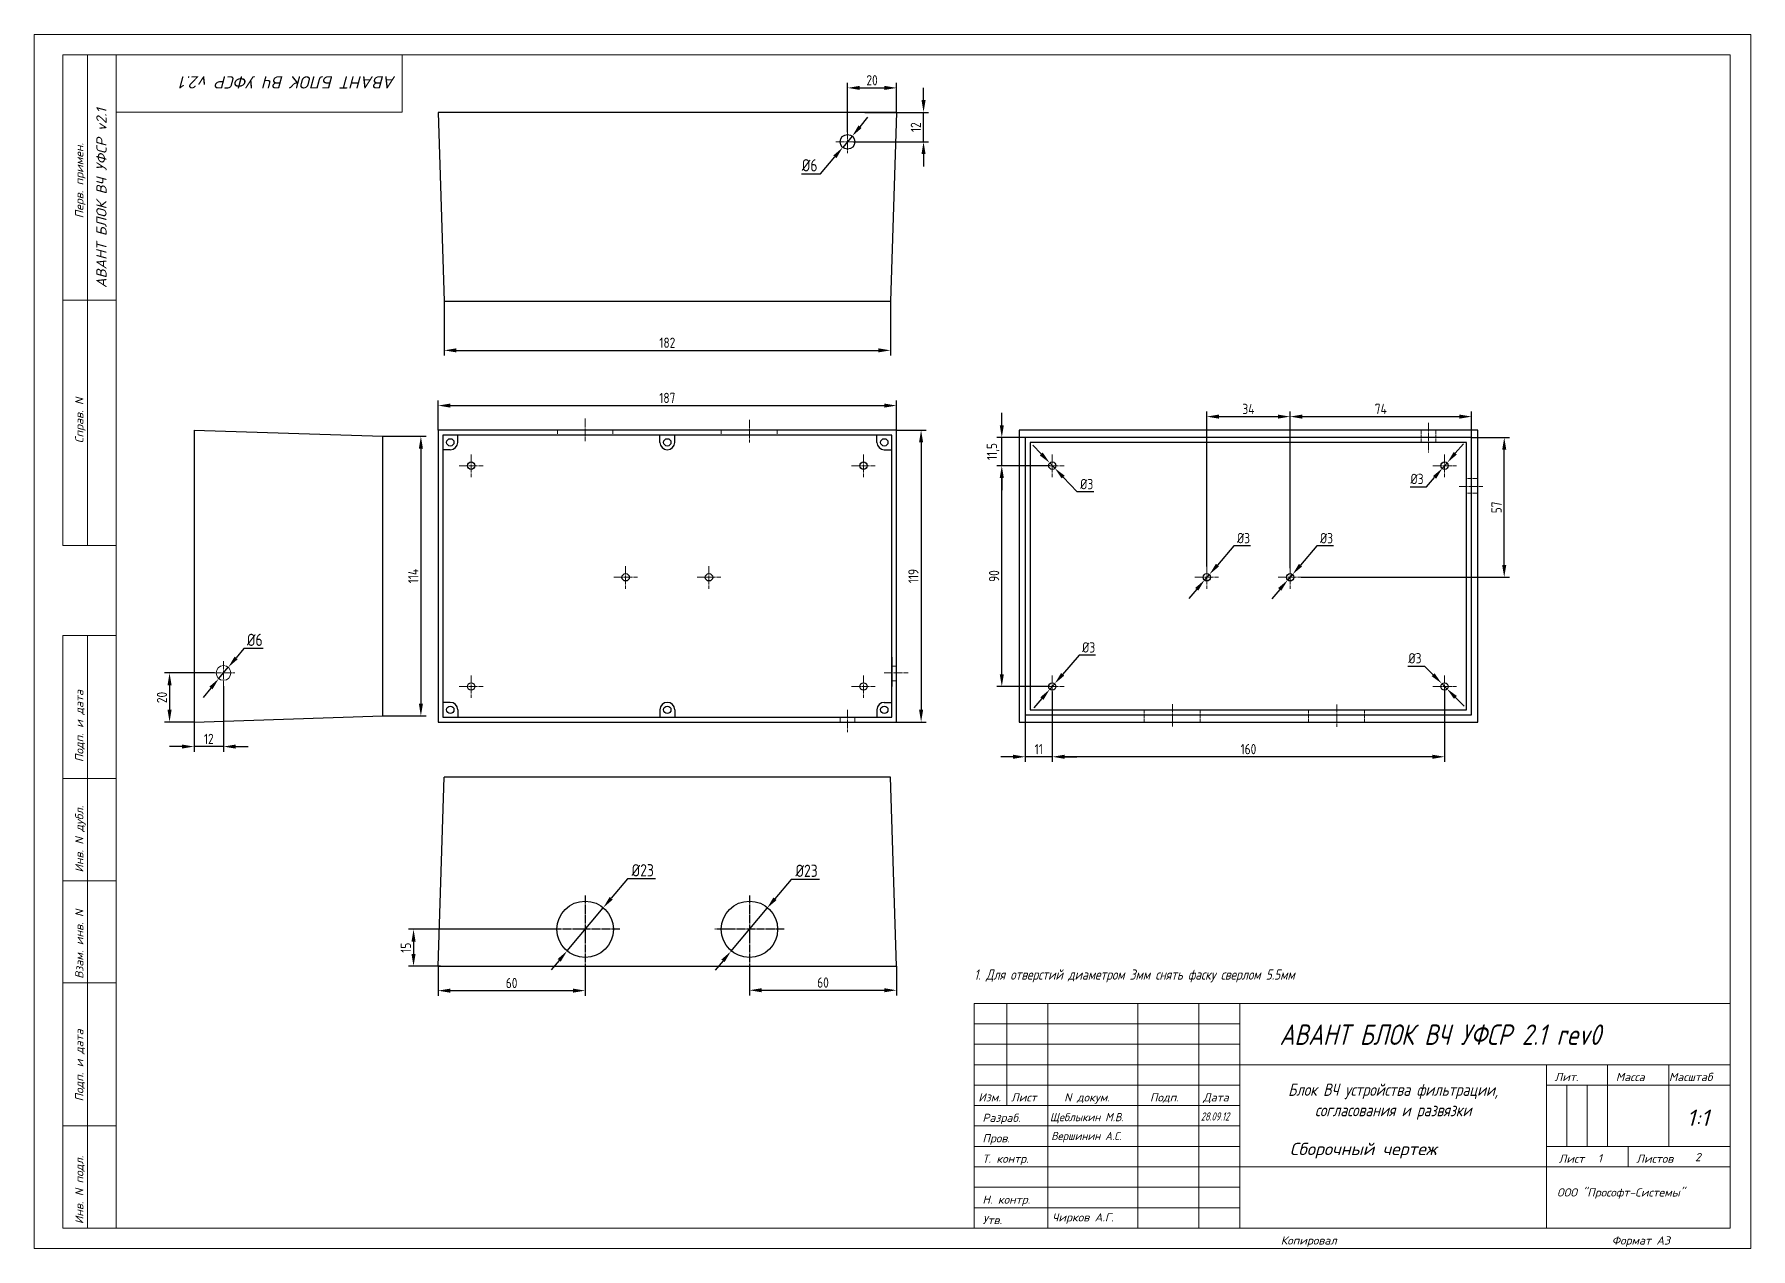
# Model space of a CAD drawing. Extents: x 25 to 880, y 8 to 306.
# Drawn here: x 25.4 to 445.4, y 7.9 to 304.9 of the extents above; entities that cross this region are included whole.
import ezdxf

# ---------------------------------------------------------------- set-up
doc = ezdxf.new("R2010")
doc.units = 0
doc.header["$MEASUREMENT"] = 0
doc.linetypes.add('GOST2.303 4', pattern=[7, 5, -2, 0])
doc.linetypes.add('GOST2.303 5', pattern=[24, 20, -1.5, 1, -1.5])
doc.layers.add('BOARD', color=7, linetype='Continuous')
doc.layers.add('РАЗМЕРЫ', color=3, linetype='Continuous', lineweight=0)
doc.layers.add('РАМКА', color=7, linetype='Continuous', lineweight=0)
doc.styles.add('ADRF1', font='romans', dxfattribs={"oblique": 15})
doc.styles.add('ГОСТ 2.304', font='CS_Gost2304.shx')
doc.dimstyles.new('ГОСТ', dxfattribs={"dimscale": 0, "dimtxt": 3, "dimasz": 3, "dimexe": 1.25, "dimexo": 0, "dimtad": 1, "dimtoh": 1, "dimdec": 3, "dimtxsty": 'ГОСТ 2.304', "dimcen": 5, "dimadec": 3, "dimazin": 2, "dimtfac": 0.75, "dimtdec": 4, "dimtmove": 1, "dimatfit": 3, "dimfxl": 1, "dimtolj": 1, "dimarcsym": 0})

msp = doc.modelspace()

# ---------------------------------------------------------------- texts
at = {"layer": 'BOARD', "linetype": 'Continuous', "insert": (255.3857, 76.1857), "char_height": 2.5, "width": 180.700783, "attachment_point": 1, "style": 'ГОСТ 2.304'}
msp.add_mtext('{\\Q15;1. Для отверстий диаметром 3мм снять фаску сверлом 5.5мм}', dxfattribs=at)
at = {"layer": 'РАМКА', "style": 'ADRF1', "oblique": 15}
for s, height, rotation, p in [('АВАНТ БЛОК ВЧ УФСР v2.1', 3, 180, (113.9115, 294.6535)), ('АВАНТ БЛОК ВЧ УФСР v2.1 ', 2.5, 90, (43.0774, 242.863))]:
    msp.add_text(s, height=height, rotation=rotation, dxfattribs=at).set_placement(p)
at = {"layer": 'РАМКА', "oblique": 15}
for s, height, style, p in [('АВАНТ БЛОК ВЧ УФСР 2.1 rev0', 5, 'ГОСТ 2.304', (330.1102, 57.7341)), ('Сборочный чертеж', 3, 'ADRF1', (332.6216, 30.7824)), ('1', 2, 'ADRF1', (407.9905, 29)), ('2', 2, 'ADRF1', (431.7713, 29.2846)), ('ООО "Прософт-Системы"', 2, 'ADRF1', (398.0091, 20.6445)), ('Чирков А.Г.', 2, 'ADRF1', (274.47, 14.5632))]:
    msp.add_text(s, height=height, dxfattribs=dict(at, style=style)).set_placement(p)
at = {"layer": 'РАМКА', "oblique": 15, "width": 0.9}
for s, style, p in [('Щеблыкин М.В.', 'ADRF1', (273.9137, 39.0632)), ('28.09.12', 'ГОСТ 2.304', (310.8544, 39.2242)), ('Вершинин А.С.', 'ADRF1', (274.2373, 34.4539))]:
    msp.add_text(s, height=2, dxfattribs=dict(at, style=style)).set_placement(p)
at = {"layer": 'РАМКА', "linetype": 'Continuous', "attachment_point": 1}
for s, insert, char_height, width, style in [('\\pxqc;{\\H1.0714x;\\Q15;Блок ВЧ устройства фильтрации, согласования и развязки }', (322.4573, 48.2735), 2.8, 70.927327, 'ГОСТ 2.304'), ('1:1', (429.7474, 41.905), 4, 8, 'ADRF1')]:
    msp.add_mtext(s, dxfattribs=dict(at, insert=insert, char_height=char_height, width=width, style=style))

# ---------------------------------------------------------------- blocks, each defined once
blk = doc.blocks.new('РАМКА')
at = {"layer": 'РАМКА'}
for p, q in [((0, 297), (0, 0)), ((420, 297), (0, 297)), ((420, 0), (420, 297)), ((7, 172), (7, 292)), ((20, 292), (7, 292)), ((13, 172), (13, 292)), ((20, 292), (415, 292)), ((20, 5), (20, 292)), ((90, 278), (90, 292)), ((415, 292), (415, 5)), ((20, 278), (90, 278)), ((20, 232), (7, 232)), ((20, 172), (7, 172)), ((7, 5), (7, 150)), ((20, 150), (7, 150)), ((13, 5), (13, 150)), ((20, 115), (7, 115)), ((20, 90), (7, 90)), ((20, 65), (7, 65)), ((230, 60), (230, 5)), ((415, 60), (230, 60)), ((238, 60), (238, 35)), ((248, 60), (248, 5)), ((270, 60), (270, 5)), ((285, 60), (285, 5)), ((295, 60), (295, 5)), ((230, 55), (295, 55)), ((230, 50), (295, 50)), ((230, 45), (415, 45)), ((370, 45), (370, 5)), ((385, 45), (385, 25)), ((400, 45), (400, 25)), ((230, 40), (295, 40)), ((370, 40), (415, 40)), ((375, 40), (375, 25)), ((380, 40), (380, 25)), ((230, 35), (295, 35)), ((20, 30), (7, 30)), ((230, 30), (295, 30)), ((230, 25), (295, 25)), ((370, 25), (415, 25)), ((390, 25), (390, 20)), ((230, 20), (415, 20)), ((230, 15), (295, 15)), ((230, 10), (295, 10)), ((20, 5), (7, 5)), ((415, 5), (20, 5)), ((0, 0), (420, 0))]:
    blk.add_line(p, q, dxfattribs=at)
at = {"layer": 'РАМКА', "style": 'ADRF1', "oblique": 15}
for s, p in [('Перв. примен.', (12, 252)), ('Справ. N', (12, 197)), ('Подп. и дата', (12, 119)), ('Инв. N дубл.', (12, 92)), ('Взам. инв. N', (12, 66)), ('Подп. и дата', (12, 36)), ('Инв. N подл.', (12, 6))]:
    blk.add_text(s, height=2, rotation=90, dxfattribs=at).set_placement(p)
for s, p in [('Лит.', (372, 41)), ('Масса', (387, 41)), ('Масштаб', (400, 41)), ('Изм.', (231, 36)), ('Лист', (239, 36)), ('N докум.', (252, 36)), ('Подп.', (273, 36)), ('Дата', (286, 36)), ('Разраб.', (232, 31)), ('Пров.', (232, 26)), ('Т. контр.', (232, 21)), ('Лист', (373, 21)), ('Листов', (392, 21)), ('Н. контр.', (232, 11)), ('Утв.', (232, 6)), ('Копировал', (305, 1)), ('Формат A3', (386, 1))]:
    blk.add_text(s, height=2, dxfattribs=at).set_placement(p)
blk = doc.blocks.new('*D726')
at = {"layer": 'Defpoints', "color": 0}
for p in [(262.15, 206.3), (272.1, 206.3), (273.9, 199.4)]:
    blk.add_point(p, dxfattribs=at)
at = {"layer": 'РАЗМЕРЫ', "color": 0, "lineweight": -2}
for p, q in [((262.15, 209.3), (262.15, 212.3)), ((272.1, 206.3), (260.9, 206.3)), ((262.15, 199.4), (262.15, 206.3)), ((273.9, 199.4), (260.9, 199.4)), ((262.15, 196.4), (262.15, 193.4))]:
    blk.add_line(p, q, dxfattribs=at)
at = {"layer": 'РАЗМЕРЫ', "color": 0}
for points in [[(261.65, 209.3), (262.65, 209.3), (262.15, 206.3)], [(262.65, 196.4), (261.65, 196.4), (262.15, 199.4)]]:
    blk.add_solid(points, dxfattribs=at)
at = {"layer": 'РАЗМЕРЫ', "color": 0, "linetype": 'Continuous', "ltscale": 10, "insert": (260.02, 202.85), "char_height": 2.5, "attachment_point": 5, "rotation": 90, "style": 'ГОСТ 2.304'}
blk.add_mtext('\\A1;11,5', dxfattribs=at)
blk = doc.blocks.new('*D727')
at = {"layer": 'Defpoints', "color": 0}
for p in [(262.15, 199.4), (262.15, 199.4), (273.9, 145.4)]:
    blk.add_point(p, dxfattribs=at)
at = {"layer": 'РАЗМЕРЫ', "color": 0, "lineweight": -2}
for p, q in [((262.15, 199.4), (260.9, 199.4)), ((262.15, 148.4), (262.15, 196.4)), ((273.9, 145.4), (260.9, 145.4))]:
    blk.add_line(p, q, dxfattribs=at)
at = {"layer": 'РАЗМЕРЫ', "color": 0}
for points in [[(262.65, 196.4), (261.65, 196.4), (262.15, 199.4)], [(261.65, 148.4), (262.65, 148.4), (262.15, 145.4)]]:
    blk.add_solid(points, dxfattribs=at)
at = {"layer": 'РАЗМЕРЫ', "color": 0, "linetype": 'Continuous', "ltscale": 10, "insert": (260.27, 172.4), "char_height": 2.5, "attachment_point": 5, "rotation": 90, "style": 'ГОСТ 2.304'}
blk.add_mtext('\\A1;90', dxfattribs=at)
blk = doc.blocks.new('*D729')
at = {"layer": 'Defpoints', "color": 0}
for p in [(274.5, 144.2), (267.9, 141.06), (267.9, 128.2)]:
    blk.add_point(p, dxfattribs=at)
at = {"layer": 'РАЗМЕРЫ', "color": 0, "lineweight": -2}
for p, q in [((274.5, 144.2), (274.5, 126.95)), ((267.9, 141.06), (267.9, 126.95)), ((264.9, 128.2), (261.9, 128.2)), ((274.5, 128.2), (267.9, 128.2)), ((277.5, 128.2), (280.5, 128.2))]:
    blk.add_line(p, q, dxfattribs=at)
at = {"layer": 'РАЗМЕРЫ', "color": 0}
for points in [[(264.9, 127.7), (264.9, 128.7), (267.9, 128.2)], [(277.5, 128.7), (277.5, 127.7), (274.5, 128.2)]]:
    blk.add_solid(points, dxfattribs=at)
at = {"layer": 'РАЗМЕРЫ', "color": 0, "linetype": 'Continuous', "ltscale": 10, "insert": (271.2, 130.07), "char_height": 2.5, "attachment_point": 5, "style": 'ГОСТ 2.304'}
blk.add_mtext('\\A1;11', dxfattribs=at)
blk = doc.blocks.new('*D732')
at = {"layer": 'Defpoints', "color": 0}
for p in [(370.5, 144.5), (274.5, 128.2), (274.5, 128.2)]:
    blk.add_point(p, dxfattribs=at)
at = {"layer": 'РАЗМЕРЫ', "color": 0, "lineweight": -2}
for p, q in [((370.5, 144.5), (370.5, 126.95)), ((274.5, 128.2), (274.5, 126.95)), ((367.5, 128.2), (277.5, 128.2))]:
    blk.add_line(p, q, dxfattribs=at)
at = {"layer": 'РАЗМЕРЫ', "color": 0}
for points in [[(277.5, 128.7), (277.5, 127.7), (274.5, 128.2)], [(367.5, 127.7), (367.5, 128.7), (370.5, 128.2)]]:
    blk.add_solid(points, dxfattribs=at)
at = {"layer": 'РАЗМЕРЫ', "color": 0, "linetype": 'Continuous', "ltscale": 10, "insert": (322.5, 130.07), "char_height": 2.5, "attachment_point": 5, "style": 'ГОСТ 2.304'}
blk.add_mtext('\\A1;160', dxfattribs=at)
blk = doc.blocks.new('*D734')
at = {"layer": 'Defpoints', "color": 0}
for p in [(71.7, 145.5), (64.5, 137), (64.5, 130.7)]:
    blk.add_point(p, dxfattribs=at)
at = {"layer": 'РАЗМЕРЫ', "color": 0, "lineweight": -2}
for p, q in [((71.7, 145.5), (71.7, 129.45)), ((64.5, 137), (64.5, 129.45)), ((61.5, 130.7), (58.5, 130.7)), ((71.7, 130.7), (64.5, 130.7)), ((74.7, 130.7), (77.7, 130.7))]:
    blk.add_line(p, q, dxfattribs=at)
at = {"layer": 'РАЗМЕРЫ', "color": 0}
for points in [[(61.5, 130.2), (61.5, 131.2), (64.5, 130.7)], [(74.7, 131.2), (74.7, 130.2), (71.7, 130.7)]]:
    blk.add_solid(points, dxfattribs=at)
at = {"layer": 'РАЗМЕРЫ', "color": 0, "linetype": 'Continuous', "ltscale": 10, "insert": (68.1, 132.57), "char_height": 2.5, "attachment_point": 5, "style": 'ГОСТ 2.304'}
blk.add_mtext('\\A1;12', dxfattribs=at)
blk = doc.blocks.new('*D735')
at = {"layer": 'Defpoints', "color": 0}
for p in [(152.4, 86), (118.2, 77), (124.8, 77)]:
    blk.add_point(p, dxfattribs=at)
at = {"layer": 'РАЗМЕРЫ', "color": 0, "lineweight": -2}
for p, q in [((152.4, 86), (116.95, 86)), ((118.2, 83), (118.2, 80)), ((124.8, 77), (116.95, 77))]:
    blk.add_line(p, q, dxfattribs=at)
at = {"layer": 'РАЗМЕРЫ', "color": 0}
for points in [[(118.7, 83), (117.7, 83), (118.2, 86)], [(117.7, 80), (118.7, 80), (118.2, 77)]]:
    blk.add_solid(points, dxfattribs=at)
at = {"layer": 'РАЗМЕРЫ', "color": 0, "linetype": 'Continuous', "ltscale": 10, "insert": (116.32, 81.5), "char_height": 2.5, "attachment_point": 5, "rotation": 90, "style": 'ГОСТ 2.304'}
blk.add_mtext('\\A1;15', dxfattribs=at)
blk = doc.blocks.new('*D737')
at = {"layer": 'Defpoints', "color": 0}
for p in [(228.6, 285.8), (243, 285.8), (225.9, 278.6)]:
    blk.add_point(p, dxfattribs=at)
at = {"layer": 'РАЗМЕРЫ', "color": 0, "lineweight": -2}
for p, q in [((243, 288.8), (243, 291.8)), ((228.6, 285.8), (244.25, 285.8)), ((243, 278.6), (243, 285.8)), ((225.9, 278.6), (244.25, 278.6)), ((243, 275.6), (243, 272.6))]:
    blk.add_line(p, q, dxfattribs=at)
at = {"layer": 'РАЗМЕРЫ', "color": 0}
for points in [[(242.5, 288.8), (243.5, 288.8), (243, 285.8)], [(243.5, 275.6), (242.5, 275.6), (243, 278.6)]]:
    blk.add_solid(points, dxfattribs=at)
at = {"layer": 'РАЗМЕРЫ', "color": 0, "linetype": 'Continuous', "ltscale": 10, "insert": (241.12, 282.2), "char_height": 2.5, "attachment_point": 5, "rotation": 90, "style": 'ГОСТ 2.304'}
blk.add_mtext('\\A1;12', dxfattribs=at)
blk = doc.blocks.new('*D740')
at = {"layer": 'Defpoints', "color": 0}
for p in [(124.2, 77), (160.2, 77.5), (160.2, 71)]:
    blk.add_point(p, dxfattribs=at)
at = {"layer": 'РАЗМЕРЫ', "color": 0, "lineweight": -2}
for p, q in [((124.2, 77), (124.2, 69.75)), ((160.2, 77.5), (160.2, 69.75)), ((127.2, 71), (157.2, 71))]:
    blk.add_line(p, q, dxfattribs=at)
at = {"layer": 'РАЗМЕРЫ', "color": 0}
for points in [[(127.2, 71.5), (127.2, 70.5), (124.2, 71)], [(157.2, 70.5), (157.2, 71.5), (160.2, 71)]]:
    blk.add_solid(points, dxfattribs=at)
at = {"layer": 'РАЗМЕРЫ', "color": 0, "linetype": 'Continuous', "ltscale": 10, "insert": (142.2, 72.87), "char_height": 2.5, "attachment_point": 5, "style": 'ГОСТ 2.304'}
blk.add_mtext('\\A1;60', dxfattribs=at)
blk = doc.blocks.new('*D742')
at = {"layer": 'Defpoints', "color": 0}
for p in [(200.4, 77.5), (236.4, 77), (236.4, 71.1)]:
    blk.add_point(p, dxfattribs=at)
at = {"layer": 'РАЗМЕРЫ', "color": 0, "lineweight": -2}
for p, q in [((200.4, 77.5), (200.4, 69.85)), ((236.4, 77), (236.4, 69.85)), ((203.4, 71.1), (233.4, 71.1))]:
    blk.add_line(p, q, dxfattribs=at)
at = {"layer": 'РАЗМЕРЫ', "color": 0}
for points in [[(203.4, 71.6), (203.4, 70.6), (200.4, 71.1)], [(233.4, 70.6), (233.4, 71.6), (236.4, 71.1)]]:
    blk.add_solid(points, dxfattribs=at)
at = {"layer": 'РАЗМЕРЫ', "color": 0, "linetype": 'Continuous', "ltscale": 10, "insert": (218.4, 72.98), "char_height": 2.5, "attachment_point": 5, "style": 'ГОСТ 2.304'}
blk.add_mtext('\\A1;60', dxfattribs=at)
blk = doc.blocks.new('*D751')
at = {"layer": 'Defpoints', "color": 0}
for p in [(69.5, 148.7), (58.5, 136.7), (64.5, 136.7)]:
    blk.add_point(p, dxfattribs=at)
at = {"layer": 'РАЗМЕРЫ', "color": 0, "lineweight": -2}
for p, q in [((69.5, 148.7), (57.25, 148.7)), ((58.5, 145.7), (58.5, 139.7)), ((64.5, 136.7), (57.25, 136.7))]:
    blk.add_line(p, q, dxfattribs=at)
at = {"layer": 'РАЗМЕРЫ', "color": 0}
for points in [[(59, 145.7), (58, 145.7), (58.5, 148.7)], [(58, 139.7), (59, 139.7), (58.5, 136.7)]]:
    blk.add_solid(points, dxfattribs=at)
at = {"layer": 'РАЗМЕРЫ', "color": 0, "linetype": 'Continuous', "ltscale": 10, "insert": (56.63, 142.7), "char_height": 2.5, "attachment_point": 5, "rotation": 90, "style": 'ГОСТ 2.304'}
blk.add_mtext('\\A1;20', dxfattribs=at)
blk = doc.blocks.new('*D757')
at = {"layer": 'Defpoints', "color": 0}
for p in [(164.63, 91.29), (155.77, 80.71)]:
    blk.add_point(p, dxfattribs=at)
at = {"layer": 'РАЗМЕРЫ', "color": 0, "lineweight": -2}
for p, q in [((170.52, 98.31), (166.56, 93.59)), ((177.44, 98.31), (170.52, 98.31)), ((155.77, 80.71), (164.63, 91.29)), ((153.84, 78.41), (151.91, 76.11))]:
    blk.add_line(p, q, dxfattribs=at)
at = {"layer": 'РАЗМЕРЫ', "color": 0}
for points in [[(166.18, 93.91), (166.94, 93.27), (164.63, 91.29)], [(154.22, 78.09), (153.46, 78.73), (155.77, 80.71)]]:
    blk.add_solid(points, dxfattribs=at)
at = {"layer": 'РАЗМЕРЫ', "color": 0, "linetype": 'Continuous', "ltscale": 10, "insert": (174.29, 100.44), "char_height": 3, "attachment_point": 5, "style": 'ГОСТ 2.304'}
blk.add_mtext('\\A1;{\\Q0;%%C}23', dxfattribs=at)
blk = doc.blocks.new('*D759')
at = {"layer": 'Defpoints', "color": 0}
for p in [(204.72, 91.18), (195.85, 80.6)]:
    blk.add_point(p, dxfattribs=at)
at = {"layer": 'РАЗМЕРЫ', "color": 0, "lineweight": -2}
for p, q in [((210.6, 98.2), (206.65, 93.47)), ((217.53, 98.2), (210.6, 98.2)), ((195.85, 80.6), (204.72, 91.18)), ((193.93, 78.3), (192, 76))]:
    blk.add_line(p, q, dxfattribs=at)
at = {"layer": 'РАЗМЕРЫ', "color": 0}
for points in [[(206.26, 93.8), (207.03, 93.15), (204.72, 91.18)], [(194.31, 77.98), (193.54, 78.62), (195.85, 80.6)]]:
    blk.add_solid(points, dxfattribs=at)
at = {"layer": 'РАЗМЕРЫ', "color": 0, "linetype": 'Continuous', "ltscale": 10, "insert": (214.38, 100.32), "char_height": 3, "attachment_point": 5, "style": 'ГОСТ 2.304'}
blk.add_mtext('\\A1;{\\Q0;%%C}23', dxfattribs=at)
blk = doc.blocks.new('*D762')
at = {"layer": 'Defpoints', "color": 0}
for p in [(70.54, 147.32), (72.86, 150.08)]:
    blk.add_point(p, dxfattribs=at)
at = {"layer": 'РАЗМЕРЫ', "color": 0, "lineweight": -2}
for p, q in [((76.71, 154.68), (74.78, 152.38)), ((81.39, 154.68), (76.71, 154.68)), ((70.54, 147.32), (72.86, 150.08)), ((68.62, 145.02), (66.69, 142.72))]:
    blk.add_line(p, q, dxfattribs=at)
at = {"layer": 'РАЗМЕРЫ', "color": 0}
for points in [[(74.4, 152.7), (75.17, 152.06), (72.86, 150.08)], [(69, 144.7), (68.23, 145.34), (70.54, 147.32)]]:
    blk.add_solid(points, dxfattribs=at)
at = {"layer": 'РАЗМЕРЫ', "color": 0, "linetype": 'Continuous', "ltscale": 10, "insert": (79.36, 156.8), "char_height": 3, "attachment_point": 5, "style": 'ГОСТ 2.304'}
blk.add_mtext('\\A1;{\\Q0;%%C}6', dxfattribs=at)
blk = doc.blocks.new('*D764')
at = {"layer": 'Defpoints', "color": 0}
for p in [(236.4, 291.8), (236.4, 285.8), (224.4, 281)]:
    blk.add_point(p, dxfattribs=at)
at = {"layer": 'РАЗМЕРЫ', "color": 0, "lineweight": -2}
for p, q in [((224.4, 281), (224.4, 293.05)), ((227.4, 291.8), (233.4, 291.8)), ((236.4, 285.8), (236.4, 293.05))]:
    blk.add_line(p, q, dxfattribs=at)
at = {"layer": 'РАЗМЕРЫ', "color": 0}
for points in [[(227.4, 292.3), (227.4, 291.3), (224.4, 291.8)], [(233.4, 291.3), (233.4, 292.3), (236.4, 291.8)]]:
    blk.add_solid(points, dxfattribs=at)
at = {"layer": 'РАЗМЕРЫ', "color": 0, "linetype": 'Continuous', "ltscale": 10, "insert": (230.4, 293.67), "char_height": 2.5, "attachment_point": 5, "style": 'ГОСТ 2.304'}
blk.add_mtext('\\A1;20', dxfattribs=at)
blk = doc.blocks.new('*D766')
at = {"layer": 'Defpoints', "color": 0}
for p in [(223.23, 277.25), (225.55, 280.01)]:
    blk.add_point(p, dxfattribs=at)
at = {"layer": 'РАЗМЕРЫ', "color": 0, "lineweight": -2}
for p, q in [((227.47, 282.31), (229.4, 284.61)), ((225.55, 280.01), (223.23, 277.25)), ((217.78, 270.74), (221.31, 274.95)), ((213.1, 270.74), (217.78, 270.74))]:
    blk.add_line(p, q, dxfattribs=at)
at = {"layer": 'РАЗМЕРЫ', "color": 0}
for points in [[(227.09, 282.63), (227.86, 281.99), (225.55, 280.01)], [(221.69, 274.63), (220.92, 275.27), (223.23, 277.25)]]:
    blk.add_solid(points, dxfattribs=at)
at = {"layer": 'РАЗМЕРЫ', "color": 0, "linetype": 'Continuous', "ltscale": 10, "insert": (215.13, 272.87), "char_height": 3, "attachment_point": 5, "style": 'ГОСТ 2.304'}
blk.add_mtext('\\A1;{\\Q0;%%C}6', dxfattribs=at)
blk = doc.blocks.new('*D767')
at = {"layer": 'Defpoints', "color": 0}
for p in [(125.7, 239.6), (234.9, 239.6), (234.9, 227.6)]:
    blk.add_point(p, dxfattribs=at)
at = {"layer": 'РАЗМЕРЫ', "color": 0, "lineweight": -2}
for p, q in [((125.7, 239.6), (125.7, 226.35)), ((234.9, 239.6), (234.9, 226.35)), ((128.7, 227.6), (231.9, 227.6))]:
    blk.add_line(p, q, dxfattribs=at)
at = {"layer": 'РАЗМЕРЫ', "color": 0}
for points in [[(128.7, 228.1), (128.7, 227.1), (125.7, 227.6)], [(231.9, 227.1), (231.9, 228.1), (234.9, 227.6)]]:
    blk.add_solid(points, dxfattribs=at)
at = {"layer": 'РАЗМЕРЫ', "color": 0, "linetype": 'Continuous', "ltscale": 10, "insert": (180.3, 229.47), "char_height": 2.5, "attachment_point": 5, "style": 'ГОСТ 2.304'}
blk.add_mtext('\\A1;182', dxfattribs=at)
blk = doc.blocks.new('*D769')
at = {"layer": 'Defpoints', "color": 0}
for p in [(236.4, 214.1), (124.2, 208.1), (236.4, 208.1)]:
    blk.add_point(p, dxfattribs=at)
at = {"layer": 'РАЗМЕРЫ', "color": 0, "lineweight": -2}
for p, q in [((124.2, 208.1), (124.2, 215.35)), ((236.4, 208.1), (236.4, 215.35)), ((127.2, 214.1), (233.4, 214.1))]:
    blk.add_line(p, q, dxfattribs=at)
at = {"layer": 'РАЗМЕРЫ', "color": 0}
for points in [[(127.2, 214.6), (127.2, 213.6), (124.2, 214.1)], [(233.4, 213.6), (233.4, 214.6), (236.4, 214.1)]]:
    blk.add_solid(points, dxfattribs=at)
at = {"layer": 'РАЗМЕРЫ', "color": 0, "linetype": 'Continuous', "ltscale": 10, "insert": (180.3, 215.97), "char_height": 2.5, "attachment_point": 5, "style": 'ГОСТ 2.304'}
blk.add_mtext('\\A1;187', dxfattribs=at)
blk = doc.blocks.new('*D771')
at = {"layer": 'Defpoints', "color": 0}
for p in [(236.399604, 208.1), (236.399604, 136.7), (242.399604, 136.7)]:
    blk.add_point(p, dxfattribs=at)
at = {"layer": 'РАЗМЕРЫ', "color": 0, "lineweight": -2}
for p, q in [((236.399604, 208.1), (243.649604, 208.1)), ((242.399604, 205.1), (242.399604, 139.7)), ((236.399604, 136.7), (243.649604, 136.7))]:
    blk.add_line(p, q, dxfattribs=at)
at = {"layer": 'РАЗМЕРЫ', "color": 0}
for points in [[(242.899604, 205.1), (241.899604, 205.1), (242.399604, 208.1)], [(241.899604, 139.7), (242.899604, 139.7), (242.399604, 136.7)]]:
    blk.add_solid(points, dxfattribs=at)
at = {"layer": 'РАЗМЕРЫ', "color": 0, "linetype": 'Continuous', "ltscale": 10, "insert": (240.524604, 172.4), "char_height": 2.5, "attachment_point": 5, "rotation": 90, "style": 'ГОСТ 2.304'}
blk.add_mtext('\\A1;119', dxfattribs=at)
blk = doc.blocks.new('*D773')
at = {"layer": 'Defpoints', "color": 0}
for p in [(110.7, 206.6), (110.7, 138.2), (120, 138.2)]:
    blk.add_point(p, dxfattribs=at)
at = {"layer": 'РАЗМЕРЫ', "color": 0, "lineweight": -2}
for p, q in [((110.7, 206.6), (121.25, 206.6)), ((120, 203.6), (120, 141.2)), ((110.7, 138.2), (121.25, 138.2))]:
    blk.add_line(p, q, dxfattribs=at)
at = {"layer": 'РАЗМЕРЫ', "color": 0}
for points in [[(120.5, 203.6), (119.5, 203.6), (120, 206.6)], [(119.5, 141.2), (120.5, 141.2), (120, 138.2)]]:
    blk.add_solid(points, dxfattribs=at)
at = {"layer": 'РАЗМЕРЫ', "color": 0, "linetype": 'Continuous', "ltscale": 10, "insert": (118.12, 172.4), "char_height": 2.5, "attachment_point": 5, "rotation": 90, "style": 'ГОСТ 2.304'}
blk.add_mtext('\\A1;114', dxfattribs=at)
blk = doc.blocks.new('*D776')
at = {"layer": 'Defpoints', "color": 0}
for p in [(376.9, 206.3), (385.1, 206.3), (335.4, 172.1)]:
    blk.add_point(p, dxfattribs=at)
at = {"layer": 'РАЗМЕРЫ', "color": 0, "lineweight": -2}
for p, q in [((376.9, 206.3), (386.35, 206.3)), ((385.1, 175.1), (385.1, 203.3)), ((335.4, 172.1), (386.35, 172.1))]:
    blk.add_line(p, q, dxfattribs=at)
at = {"layer": 'РАЗМЕРЫ', "color": 0}
for points in [[(385.6, 203.3), (384.6, 203.3), (385.1, 206.3)], [(384.6, 175.1), (385.6, 175.1), (385.1, 172.1)]]:
    blk.add_solid(points, dxfattribs=at)
at = {"layer": 'РАЗМЕРЫ', "color": 0, "linetype": 'Continuous', "ltscale": 10, "insert": (383.225, 189.2), "char_height": 2.5, "attachment_point": 5, "rotation": 90, "style": 'ГОСТ 2.304'}
blk.add_mtext('\\A1;57', dxfattribs=at)
blk = doc.blocks.new('*D778')
at = {"layer": 'Defpoints', "color": 0}
for p in [(377.1, 211.4), (377.1, 205.4), (332.7, 174.4)]:
    blk.add_point(p, dxfattribs=at)
at = {"layer": 'РАЗМЕРЫ', "color": 0, "lineweight": -2}
for p, q in [((332.7, 174.4), (332.7, 212.65)), ((335.7, 211.4), (374.1, 211.4)), ((377.1, 205.4), (377.1, 212.65))]:
    blk.add_line(p, q, dxfattribs=at)
at = {"layer": 'РАЗМЕРЫ', "color": 0}
for points in [[(335.7, 211.9), (335.7, 210.9), (332.7, 211.4)], [(374.1, 210.9), (374.1, 211.9), (377.1, 211.4)]]:
    blk.add_solid(points, dxfattribs=at)
at = {"layer": 'РАЗМЕРЫ', "color": 0, "linetype": 'Continuous', "ltscale": 10, "insert": (354.9, 213.28), "char_height": 2.5, "attachment_point": 5, "style": 'ГОСТ 2.304'}
blk.add_mtext('\\A1;74', dxfattribs=at)
blk = doc.blocks.new('*D783')
at = {"layer": 'Defpoints', "color": 0}
for p in [(273.91, 144.72), (275.09, 146.08)]:
    blk.add_point(p, dxfattribs=at)
at = {"layer": 'РАЗМЕРЫ', "color": 0, "lineweight": -2}
for p, q in [((281.07, 153.06), (277.04, 148.36)), ((285.11, 153.06), (281.07, 153.06)), ((273.91, 144.72), (275.09, 146.08)), ((271.96, 142.44), (270.01, 140.16))]:
    blk.add_line(p, q, dxfattribs=at)
at = {"layer": 'РАЗМЕРЫ', "color": 0}
for points in [[(276.66, 148.69), (277.42, 148.04), (275.09, 146.08)], [(272.34, 142.11), (271.58, 142.76), (273.91, 144.72)]]:
    blk.add_solid(points, dxfattribs=at)
at = {"layer": 'РАЗМЕРЫ', "color": 0, "linetype": 'Continuous', "ltscale": 10, "insert": (283.4, 154.95), "char_height": 2.53, "attachment_point": 5, "style": 'ГОСТ 2.304'}
blk.add_mtext('\\A1;{\\Q0;%%C}3', dxfattribs=at)
blk = doc.blocks.new('*D785')
at = {"layer": 'Defpoints', "color": 0}
for p in [(312.98, 172.82), (311.8, 171.46)]:
    blk.add_point(p, dxfattribs=at)
at = {"layer": 'РАЗМЕРЫ', "color": 0, "lineweight": -2}
for p, q in [((318.96, 179.8), (314.93, 175.1)), ((323, 179.8), (318.96, 179.8)), ((311.8, 171.46), (312.98, 172.82)), ((309.85, 169.18), (307.9, 166.9))]:
    blk.add_line(p, q, dxfattribs=at)
at = {"layer": 'РАЗМЕРЫ', "color": 0}
for points in [[(314.55, 175.43), (315.31, 174.77), (312.98, 172.82)], [(310.23, 168.85), (309.47, 169.5), (311.8, 171.46)]]:
    blk.add_solid(points, dxfattribs=at)
at = {"layer": 'РАЗМЕРЫ', "color": 0, "linetype": 'Continuous', "ltscale": 10, "insert": (321.29, 181.69), "char_height": 2.53, "attachment_point": 5, "style": 'ГОСТ 2.304'}
blk.add_mtext('\\A1;{\\Q0;%%C}3', dxfattribs=at)
blk = doc.blocks.new('*D786')
at = {"layer": 'Defpoints', "color": 0}
for p in [(273.87, 200.09), (275.11, 198.79)]:
    blk.add_point(p, dxfattribs=at)
at = {"layer": 'РАЗМЕРЫ', "color": 0, "lineweight": -2}
for p, q in [((271.81, 202.27), (269.74, 204.44)), ((273.87, 200.09), (275.11, 198.79)), ((280.6, 193), (277.17, 196.61)), ((284.64, 193), (280.6, 193))]:
    blk.add_line(p, q, dxfattribs=at)
at = {"layer": 'РАЗМЕРЫ', "color": 0}
for points in [[(271.44, 201.92), (272.17, 202.61), (273.87, 200.09)], [(277.54, 196.95), (276.81, 196.27), (275.11, 198.79)]]:
    blk.add_solid(points, dxfattribs=at)
at = {"layer": 'РАЗМЕРЫ', "color": 0, "linetype": 'Continuous', "ltscale": 10, "insert": (282.93, 194.89), "char_height": 2.53, "attachment_point": 5, "style": 'ГОСТ 2.304'}
blk.add_mtext('\\A1;{\\Q0;%%C}3', dxfattribs=at)
blk = doc.blocks.new('*D787')
at = {"layer": 'Defpoints', "color": 0}
for p in [(333.29, 172.79), (332.12, 171.42)]:
    blk.add_point(p, dxfattribs=at)
at = {"layer": 'РАЗМЕРЫ', "color": 0, "lineweight": -2}
for p, q in [((339.27, 179.77), (335.24, 175.07)), ((343.31, 179.77), (339.27, 179.77)), ((332.12, 171.42), (333.29, 172.79)), ((330.16, 169.15), (328.21, 166.87))]:
    blk.add_line(p, q, dxfattribs=at)
at = {"layer": 'РАЗМЕРЫ', "color": 0}
for points in [[(334.86, 175.39), (335.62, 174.74), (333.29, 172.79)], [(330.54, 168.82), (329.78, 169.47), (332.12, 171.42)]]:
    blk.add_solid(points, dxfattribs=at)
at = {"layer": 'РАЗМЕРЫ', "color": 0, "linetype": 'Continuous', "ltscale": 10, "insert": (341.6, 181.66), "char_height": 2.53, "attachment_point": 5, "style": 'ГОСТ 2.304'}
blk.add_mtext('\\A1;{\\Q0;%%C}3', dxfattribs=at)
blk = doc.blocks.new('*D788')
at = {"layer": 'Defpoints', "color": 0}
for p in [(369.79, 146.13), (371.06, 144.85)]:
    blk.add_point(p, dxfattribs=at)
at = {"layer": 'РАЗМЕРЫ', "color": 0, "lineweight": -2}
for p, q in [((361.54, 150.4), (365.58, 150.4)), ((365.58, 150.4), (367.69, 148.27)), ((371.06, 144.85), (369.79, 146.13)), ((373.16, 142.71), (375.27, 140.58))]:
    blk.add_line(p, q, dxfattribs=at)
at = {"layer": 'РАЗМЕРЫ', "color": 0}
for points in [[(367.33, 147.92), (368.05, 148.62), (369.79, 146.13)], [(373.52, 143.06), (372.81, 142.36), (371.06, 144.85)]]:
    blk.add_solid(points, dxfattribs=at)
at = {"layer": 'РАЗМЕРЫ', "color": 0, "linetype": 'Continuous', "ltscale": 10, "insert": (363.25, 152.29), "char_height": 2.53, "attachment_point": 5, "style": 'ГОСТ 2.304'}
blk.add_mtext('\\A1;{\\Q0;%%C}3', dxfattribs=at)
blk = doc.blocks.new('*D789')
at = {"layer": 'Defpoints', "color": 0}
for p in [(370, 198.81), (371.18, 200.17)]:
    blk.add_point(p, dxfattribs=at)
at = {"layer": 'РАЗМЕРЫ', "color": 0, "lineweight": -2}
for p, q in [((373.13, 202.44), (375.09, 204.72)), ((371.18, 200.17), (370, 198.81)), ((362.05, 194.26), (366.09, 194.26)), ((366.09, 194.26), (368.05, 196.53))]:
    blk.add_line(p, q, dxfattribs=at)
at = {"layer": 'РАЗМЕРЫ', "color": 0}
for points in [[(372.75, 202.77), (373.51, 202.12), (371.18, 200.17)], [(368.43, 196.21), (367.67, 196.86), (370, 198.81)]]:
    blk.add_solid(points, dxfattribs=at)
at = {"layer": 'РАЗМЕРЫ', "color": 0, "linetype": 'Continuous', "ltscale": 10, "insert": (363.76, 196.15), "char_height": 2.53, "attachment_point": 5, "style": 'ГОСТ 2.304'}
blk.add_mtext('\\A1;{\\Q0;%%C}3', dxfattribs=at)
blk = doc.blocks.new('*D790')
at = {"layer": 'Defpoints', "color": 0}
for p in [(332.7, 211.4), (312.3, 174.7), (332.7, 174.3)]:
    blk.add_point(p, dxfattribs=at)
at = {"layer": 'РАЗМЕРЫ', "color": 0, "lineweight": -2}
for p, q in [((312.3, 174.7), (312.3, 212.65)), ((315.3, 211.4), (329.7, 211.4)), ((332.7, 174.3), (332.7, 212.65))]:
    blk.add_line(p, q, dxfattribs=at)
at = {"layer": 'РАЗМЕРЫ', "color": 0}
for points in [[(315.3, 211.9), (315.3, 210.9), (312.3, 211.4)], [(329.7, 210.9), (329.7, 211.9), (332.7, 211.4)]]:
    blk.add_solid(points, dxfattribs=at)
at = {"layer": 'РАЗМЕРЫ', "color": 0, "linetype": 'Continuous', "ltscale": 10, "insert": (322.5, 213.275), "char_height": 2.5, "attachment_point": 5, "style": 'ГОСТ 2.304'}
blk.add_mtext('\\A1;34', dxfattribs=at)

# ---------------------------------------------------------------- dimensions: what is measured, and where the dimension line sits
at = {"layer": 'РАЗМЕРЫ'}
for base, p1, p2, override, picture, middle in [((236.3999, 291.8), (224.4, 281), (236.3999, 285.8), {"dimscale": 1, "dimtxt": 2.5, "dimasz": 3, "dimdec": 1, "dimlfac": 1.667, "dimtxsty": 'ГОСТ 2.304', "dimsah": 1, "dimtolj": 1}, '*D764', (230.3999, 293.675)), ((234.8999, 227.6), (125.6999, 239.6), (234.8999, 239.6), {"dimscale": 1, "dimtxt": 2.5, "dimdec": 1, "dimlfac": 1.667, "dimpost": '', "dimtxsty": 'ГОСТ 2.304', "dimsah": 1, "dimtolj": 1}, '*D767', (180.2999, 229.475)), ((236.3996, 214.1), (124.1999, 208.1), (236.3996, 208.1), {"dimscale": 1, "dimtxt": 2.5, "dimdec": 1, "dimlfac": 1.667, "dimtxsty": 'ГОСТ 2.304', "dimsah": 1, "dimtolj": 1}, '*D769', (180.2997, 215.975)), ((332.7, 211.4), (312.3, 174.7), (332.7, 174.3), {"dimscale": 1, "dimtxt": 2.5, "dimdec": 1, "dimlfac": 1.667, "dimtxsty": 'ГОСТ 2.304', "dimsah": 1, "dimtolj": 1}, '*D790', (322.5, 213.275)), ((377.0999, 211.4), (332.7, 174.4), (377.0999, 205.4), {"dimscale": 1, "dimtxt": 2.5, "dimdec": 1, "dimlfac": 1.667, "dimtxsty": 'ГОСТ 2.304', "dimsah": 1, "dimtolj": 1}, '*D778', (354.8999, 213.275)), ((64.5, 130.7), (71.6999, 145.5), (64.5, 137), {"dimscale": 1, "dimtxt": 2.5, "dimdec": 1, "dimlfac": 1.667, "dimtxsty": 'ГОСТ 2.304', "dimsah": 1, "dimtolj": 1}, '*D734', (68.0999, 132.575)), ((267.8999, 128.2), (274.4999, 144.2), (267.8999, 141.0639), {"dimscale": 1, "dimtxt": 2.5, "dimdec": 1, "dimlfac": 1.667, "dimtxsty": 'ГОСТ 2.304', "dimsah": 1, "dimtolj": 1}, '*D729', (271.1999, 130.075)), ((274.4999, 128.2), (370.4999, 144.5), (274.4999, 128.2), {"dimscale": 1, "dimtxt": 2.5, "dimdec": 1, "dimlfac": 1.667, "dimtxsty": 'ГОСТ 2.304', "dimsah": 1, "dimtolj": 1}, '*D732', (322.4999, 130.075)), ((160.2, 71), (124.1999, 77), (160.2, 77.5), {"dimscale": 1, "dimtxt": 2.5, "dimdec": 1, "dimlfac": 1.6667, "dimtxsty": 'ГОСТ 2.304', "dimsah": 1, "dimtolj": 1}, '*D740', (142.1999, 72.875)), ((236.3999, 71.1), (200.4, 77.5), (236.3999, 77), {"dimscale": 1, "dimtxt": 2.5, "dimdec": 1, "dimlfac": 1.6667, "dimtxsty": 'ГОСТ 2.304', "dimsah": 1, "dimtolj": 1}, '*D742', (218.3999, 72.975))]:
    dim = msp.add_linear_dim(base=base, p1=p1, p2=p2, dimstyle='ГОСТ', override=override, dxfattribs=at)
    dim.commit()
    dim.dimension.update_dxf_attribs({"geometry": picture, "text_midpoint": middle})
for base, p1, p2, override, picture, middle in [((242.9999, 285.7999), (225.8999, 278.6), (228.5999, 285.7999), {"dimscale": 1, "dimtxt": 2.5, "dimdec": 1, "dimlfac": 1.667, "dimtxsty": 'ГОСТ 2.304', "dimsah": 1, "dimtolj": 1}, '*D737', (241.1249, 282.1999)), ((262.1499, 206.3), (273.8999, 199.4), (272.0999, 206.3), {"dimscale": 1, "dimtxt": 2.5, "dimdec": 1, "dimlfac": 1.667, "dimtxsty": 'ГОСТ 2.304', "dimsah": 1, "dimtolj": 1}, '*D726', (260.0249, 202.85)), ((120, 138.2), (110.6999, 206.6), (110.6999, 138.2), {"dimscale": 1, "dimtxt": 2.5, "dimdec": 1, "dimlfac": 1.667, "dimtxsty": 'ГОСТ 2.304', "dimsah": 1, "dimtolj": 1}, '*D773', (118.125, 172.4)), ((242.3996, 136.7), (236.3996, 208.1), (236.3996, 136.7), {"dimscale": 1, "dimtxt": 2.5, "dimdec": 1, "dimlfac": 1.667, "dimtxsty": 'ГОСТ 2.304', "dimsah": 1, "dimtolj": 1}, '*D771', (240.5246, 172.4)), ((385.1, 206.3), (335.4, 172.1), (376.9, 206.3), {"dimscale": 1, "dimtxt": 2.5, "dimdec": 1, "dimlfac": 1.667, "dimtxsty": 'ГОСТ 2.304', "dimsah": 1, "dimtolj": 1}, '*D776', (383.225, 189.2)), ((262.1499, 199.4), (273.8999, 145.4), (262.1499, 199.4), {"dimscale": 1, "dimtxt": 2.5, "dimdec": 1, "dimlfac": 1.667, "dimtxsty": 'ГОСТ 2.304', "dimsah": 1, "dimtolj": 1}, '*D727', (260.2749, 172.4)), ((58.5, 136.7), (69.5, 148.7), (64.4999, 136.7), {"dimscale": 1, "dimtxt": 2.5, "dimdec": 1, "dimlfac": 1.667, "dimtxsty": 'ГОСТ 2.304', "dimsah": 1, "dimtolj": 1}, '*D751', (56.625, 142.7)), ((118.1999, 77), (152.4, 85.9999), (124.7999, 77), {"dimscale": 1, "dimtxt": 2.5, "dimdec": 1, "dimlfac": 1.6667, "dimtxsty": 'ГОСТ 2.304', "dimsah": 1, "dimtolj": 1}, '*D735', (116.3249, 81.4999))]:
    dim = msp.add_linear_dim(base=base, p1=p1, p2=p2, angle=90, dimstyle='ГОСТ', override=override, dxfattribs=at)
    dim.commit()
    dim.dimension.update_dxf_attribs({"geometry": picture, "text_midpoint": middle})
for p1, p2, text, override, picture, middle in [((225.5469, 280.0082), (223.2335, 277.2499), '{\\Q0;%%C}6', {"dimscale": 1, "dimlfac": 1, "dimtxsty": 'ГОСТ 2.304', "dimsah": 1, "dimse1": 1, "dimse2": 1, "dimtmove": 1, "dimtolj": 1}, '*D766', (217.7763, 270.7434)), ((273.871, 200.0917), (275.1099, 198.786), '{\\Q0;%%C}3', {"dimscale": 1, "dimtxt": 2.53, "dimlfac": 1, "dimtxsty": 'ГОСТ 2.304', "dimsah": 1, "dimse1": 1, "dimse2": 1, "dimtmove": 1, "dimtolj": 1}, '*D786', (280.6, 193)), ((371.1774, 200.1703), (370.0035, 198.8057), '{\\Q0;%%C}3', {"dimscale": 1, "dimtxt": 2.53, "dimlfac": 1, "dimtxsty": 'ГОСТ 2.304', "dimsah": 1, "dimse1": 1, "dimse2": 1, "dimtmove": 1, "dimtolj": 1}, '*D789', (366.0907, 194.2571)), ((311.8047, 171.4555), (312.9762, 172.8222), '{\\Q0;%%C}3', {"dimscale": 1, "dimtxt": 2.53, "dimlfac": 1, "dimtxsty": 'ГОСТ 2.304', "dimsah": 1, "dimse1": 1, "dimse2": 1, "dimtmove": 1, "dimtolj": 1}, '*D785', (318.9595, 179.8027)), ((332.1157, 171.4228), (333.2871, 172.7895), '{\\Q0;%%C}3', {"dimscale": 1, "dimtxt": 2.53, "dimlfac": 1, "dimtxsty": 'ГОСТ 2.304', "dimsah": 1, "dimse1": 1, "dimse2": 1, "dimtmove": 1, "dimtolj": 1}, '*D787', (339.2704, 179.77)), ((70.5432, 147.3209), (72.8566, 150.0791), '{\\Q0;%%C}6', {"dimscale": 1, "dimlfac": 1, "dimtxsty": 'ГОСТ 2.304', "dimsah": 1, "dimse1": 1, "dimse2": 1, "dimtmove": 1, "dimtolj": 1}, '*D762', (76.7123, 154.6763)), ((273.9143, 144.7167), (275.0857, 146.0833), '{\\Q0;%%C}3', {"dimscale": 1, "dimtxt": 2.53, "dimlfac": 1, "dimtxsty": 'ГОСТ 2.304', "dimsah": 1, "dimse1": 1, "dimse2": 1, "dimtmove": 1, "dimtolj": 1}, '*D783', (281.069, 153.0639)), ((371.0584, 144.8487), (369.795, 146.1308), '{\\Q0;%%C}3', {"dimscale": 1, "dimtxt": 2.53, "dimlfac": 1, "dimtxsty": 'ГОСТ 2.304', "dimsah": 1, "dimse1": 1, "dimse2": 1, "dimtmove": 1, "dimtolj": 1}, '*D788', (365.5835, 150.4044)), ((155.7679, 80.7117), (164.6321, 91.2883), '{\\Q0;%%C}23', {"dimscale": 1, "dimlfac": 1, "dimtxsty": 'ГОСТ 2.304', "dimsah": 1, "dimse1": 1, "dimse2": 1, "dimtmove": 1, "dimtolj": 1}, '*D757', (170.5185, 98.3119)), ((195.854, 80.5985), (204.7182, 91.1752), '{\\Q0;%%C}23', {"dimscale": 1, "dimlfac": 1, "dimtxsty": 'ГОСТ 2.304', "dimsah": 1, "dimse1": 1, "dimse2": 1, "dimtmove": 1, "dimtolj": 1}, '*D759', (210.6046, 98.1987))]:
    dim = msp.add_diameter_dim_2p(p1=p1, p2=p2, text=text, dimstyle='ГОСТ', override=override, dxfattribs=at)
    dim.commit()
    dim.dimension.update_dxf_attribs({"geometry": picture, "text_midpoint": middle, "dimtype": 163})

# ---------------------------------------------------------------- linework, layer by layer
at = {"layer": 'BOARD', "linetype": 'Continuous'}
for p, q in [((124.1999, 285.8), (125.6999, 239.6)), ((236.3999, 285.8), (234.8999, 239.6)), ((64.4999, 208.1), (110.6999, 206.6)), ((64.4999, 208.1), (64.4999, 136.7)), ((128.9999, 205.1), (128.9999, 206.9)), ((178.4999, 205.1), (178.4999, 206.9)), ((182.0999, 205.1), (182.0999, 206.9)), ((231.5999, 205.1), (231.5999, 206.9)), ((127.1999, 203.3), (125.3999, 203.3)), ((233.3999, 203.3), (235.1999, 203.3)), ((235.1999, 152.6), (235.1999, 145.4)), ((127.2, 141.5), (125.4, 141.5)), ((129, 139.7), (129, 137.9)), ((178.5, 139.7), (178.5, 137.9)), ((182.1, 139.7), (182.1, 137.9)), ((231.5999, 139.7), (231.5999, 137.9)), ((233.3999, 141.5), (235.1999, 141.5)), ((64.4999, 136.7), (110.6999, 138.2)), ((124.1999, 77), (125.6999, 123.2)), ((234.8999, 123.2), (125.6999, 123.2)), ((236.3999, 77), (234.8999, 123.2)), ((124.1999, 77), (236.3999, 77))]:
    msp.add_line(p, q, dxfattribs=at)
at = {"layer": 'BOARD', "linetype": 'GOST2.303 5', "ltscale": 0.1}
for p, q in [((160.2, 94.3), (160.2, 77.5)), ((200.4, 94.3), (200.4, 77.5)), ((168.7, 85.9999), (151.7, 85.9999)), ((208.9, 85.9999), (191.9, 85.9999))]:
    msp.add_line(p, q, dxfattribs=at)
at = {"layer": 'BOARD', "linetype": 'Continuous'}
for points in [[(236.3996, 285.7914), (236.3996, 285.7999), (124.1999, 285.7999)], [(125.6999, 239.6), (234.8999, 239.6)], [(110.6999, 138.2), (110.6999, 206.6)], [(125.3999, 137.9), (235.1999, 137.9), (235.1999, 206.9), (125.3999, 206.9), (125.3999, 137.9)]]:
    msp.add_lwpolyline(points, dxfattribs=at)
for points in [[(124.1999, 136.7), (236.3996, 136.7), (236.3996, 208.1), (124.1999, 208.1)], [(266.3999, 136.7), (378.5996, 136.7), (378.5996, 208.1), (266.3999, 208.1)], [(267.8999, 138.5), (377.0999, 138.5), (377.0999, 206.3), (267.8999, 206.3)], [(269.0999, 139.7), (375.8999, 139.7), (375.8999, 205.1), (269.0999, 205.1)]]:
    msp.add_lwpolyline(points, close=True, dxfattribs=at)
for centre, radius in [((224.3999, 278.6), 1.8), ((127.1999, 205.1), 0.9), ((180.2999, 205.1), 0.9), ((233.3999, 205.1), 0.9), ((132.2999, 199.4), 0.9), ((228.3, 199.4), 0.9), ((274.5, 199.4), 0.9), ((370.4999, 199.4), 0.9), ((170.1, 172.1), 0.9), ((190.5, 172.1), 0.9), ((312.3, 172.1), 0.9), ((332.7, 172.1), 0.9), ((132.3, 145.4), 0.9), ((228.3, 145.4), 0.9), ((274.5, 145.4), 0.9), ((370.5, 145.4), 0.9), ((127.2, 139.7), 0.9), ((180.3, 139.7), 0.9), ((233.3999, 139.7), 0.9), ((160.2, 86), 6.9), ((200.4, 86), 6.9)]:
    msp.add_circle(centre, radius, dxfattribs=at)
for centre, start, end in [((127.1999, 205.1), 270, 0), ((180.2999, 205.1), 180, 0), ((233.3999, 205.1), 180, 270), ((127.1999, 139.7), 0, 90), ((127.2, 139.7), 0, 90), ((180.3, 139.7), 0, 180), ((180.2999, 139.7), 0, 90), ((233.3999, 139.7), 90, 180)]:
    msp.add_arc(centre, 1.8, start, end, dxfattribs=at)
at = {"layer": 'РАМКА', "linetype": 'GOST2.303 5', "ltscale": 0.1}
for p, q in [((221.5, 278.6), (227.3, 278.6)), ((224.4, 281.3), (224.4, 275.8)), ((233.7, 278.6), (239.5, 278.6)), ((160.2, 210.9), (160.2, 205.4)), ((200.4, 210.6), (200.4, 205.1)), ((366.6, 209.9), (366.6, 202.6)), ((132.3, 202.1), (132.3, 196.6)), ((228.3, 202.1), (228.3, 196.6)), ((274.5, 202.1), (274.5, 196.6)), ((370.5, 202.1), (370.5, 196.6)), ((129.4, 199.4), (135.2, 199.4)), ((225.4, 199.4), (231.2, 199.4)), ((271.6, 199.4), (277.4, 199.4)), ((367.6, 199.4), (373.4, 199.4)), ((374.1, 194.3), (379.9, 194.3)), ((170.1, 174.8), (170.1, 169.3)), ((190.5, 174.8), (190.5, 169.3)), ((312.3, 174.8), (312.3, 169.3)), ((332.7, 174.8), (332.7, 169.3)), ((167.2, 172.1), (173, 172.1)), ((187.6, 172.1), (193.4, 172.1)), ((309.4, 172.1), (315.2, 172.1)), ((329.8, 172.1), (335.6, 172.1)), ((71.6999, 151.6), (71.6999, 145.4)), ((69.0999, 148.7), (74.5001, 148.7)), ((132.3, 148.1), (132.3, 142.6)), ((228.3, 148.1), (228.3, 142.6)), ((233.3999, 148.7), (239.1999, 148.7)), ((274.5, 148.1), (274.5, 142.6)), ((370.5, 148.1), (370.5, 142.6)), ((129.4, 145.4), (135.2, 145.4)), ((225.4, 145.4), (231.2, 145.4)), ((271.6, 145.4), (277.4, 145.4)), ((367.6, 145.4), (373.4, 145.4)), ((224.4, 139.7), (224.4, 134.2)), ((303.9, 141.1), (303.9, 135.6)), ((344.1, 141), (344.1, 135.5))]:
    msp.add_line(p, q, dxfattribs=at)
at = {"layer": 'РАМКА', "linetype": 'Continuous', "ltscale": 10}
msp.add_line((170.1, 208.1), (124.1999, 208.1), dxfattribs=at)
at = {"layer": 'РАМКА', "linetype": 'GOST2.303 4', "ltscale": 0.05}
for p, q in [((153.4, 208.1), (153.4, 206.9)), ((167, 208.1), (167, 206.9)), ((193.5, 208.1), (193.5, 206.9)), ((207.2, 208.1), (207.2, 206.9)), ((364.8, 208.1), (364.8, 205.1)), ((368.4, 208.1), (368.4, 205.1)), ((375.9, 196.3), (378.6, 196.3)), ((375.9, 192.7), (378.6, 192.7)), ((235.2, 150.4), (236.4, 150.4)), ((235.2, 146.8), (236.4, 146.8)), ((297, 139.7), (297, 136.7)), ((310.7, 139.7), (310.7, 136.7)), ((337.2, 139.7), (337.2, 136.7)), ((350.9, 139.7), (350.9, 136.7)), ((222.6, 137.9), (222.6, 136.7)), ((226.2, 137.9), (226.2, 136.7))]:
    msp.add_line(p, q, dxfattribs=at)
at = {"layer": 'РАМКА', "linetype": 'Continuous', "ltscale": 10}
msp.add_circle((71.6999, 148.7), 1.8, dxfattribs=at)
msp.add_ellipse((71.6999, 148.7), major_axis=(1.8, 0), ratio=1, dxfattribs=at)

# ---------------------------------------------------------------- block references
at = {"layer": 'РАМКА'}
msp.add_blockref('РАМКА', (25.4035, 7.8965), dxfattribs=at)

msp.set_redraw_order([(e.dxf.handle, doc.entitydb.next_handle()) for e in msp.query("TEXT MTEXT ATTDEF DIMENSION ARC_DIMENSION")])  # texts and dimensions are drawn at this point

doc.saveas('drawing.dxf')
